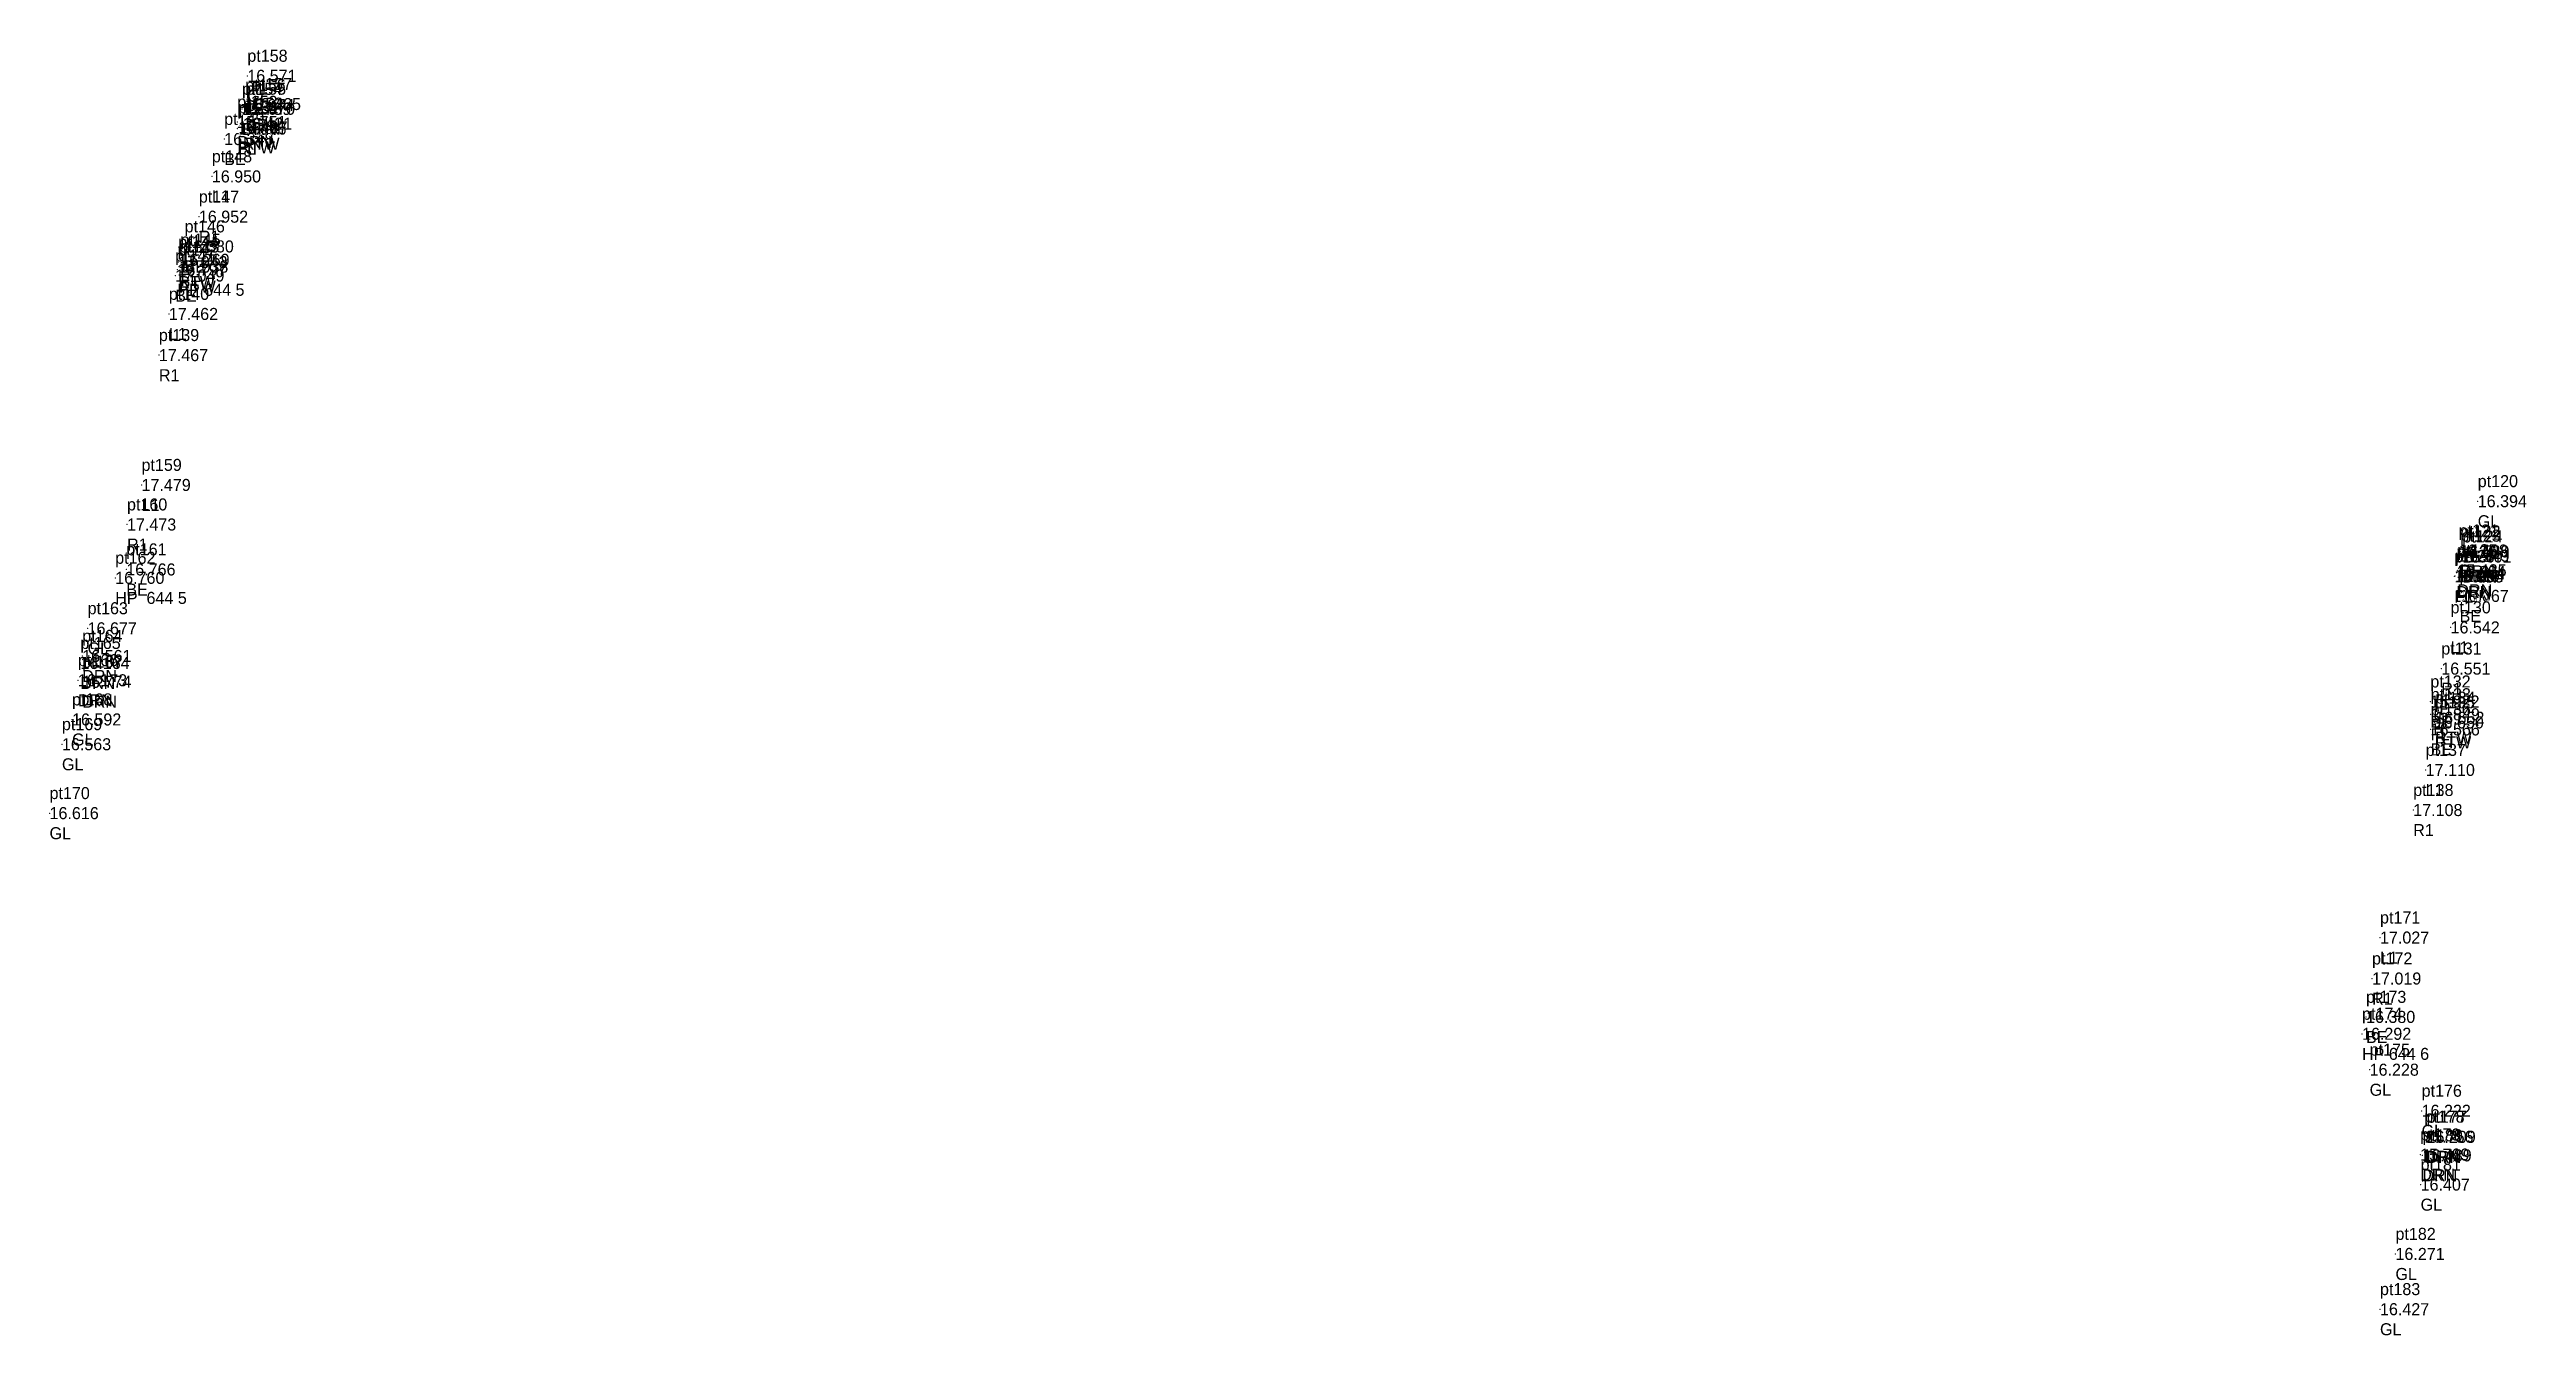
# Model space of a CAD drawing. Header units: metres. Extents: x 178081 to 737303, y 964681 to 975566.
# Drawn here: x 178081 to 178183.9, y 975512.2 to 975565.6 of the extents above; entities that cross this region are included whole.
import ezdxf

# ---------------------------------------------------------------- set-up
doc = ezdxf.new("R2010")
doc.units = ezdxf.units.M
doc.header["$MEASUREMENT"] = 0
doc.layers.add('SurveyPoint', color=4, linetype='Continuous', lineweight=0, true_color=0x00fffe)
doc.styles.get("Standard").update_dxf_attribs({"font": '', "height": 2.5})
doc.styles.get('Standard').set_extended_font_data('txt')

msp = doc.modelspace()

# ---------------------------------------------------------------- texts
at = {"layer": 'SurveyPoint', "color": 7, "char_height": 0.5, "attachment_point": 4}
for s, insert, width in [('pt158\\P16.571\\PGL', (178089.181, 975564.523, 16.571), 3), ('pt153\\P15.751\\PDRN', (178088.762, 975562.612, 15.751), 3), ('pt151\\P16.427\\PRTW', (178088.807, 975562.386, 16.427), 3), ('pt154\\P15.759\\PDRN', (178088.961, 975563.153, 15.759), 3), ('pt152\\P16.421\\PRTW', (178088.998, 975562.537, 16.421), 3), ('pt156\\P16.974\\PDRN', (178089.097, 975563.312, 16.974), 3), ('pt155\\P16.970\\PDRN', (178089.119, 975563.159, 16.97), 3), ('pt157\\P16.465\\PGL', (178089.365, 975563.351, 16.465), 3), ('pt149\\P16.348\\PBE', (178088.221, 975561.901, 16.348), 3), ('pt150\\P16.276\\PFL', (178088.764, 975562.337, 16.276), 3), ('pt148\\P16.950\\PL1', (178087.706, 975560.348, 16.95), 3), ('pt147\\P16.952\\PR1', (178087.167, 975558.675, 16.952), 3), ('pt146\\P16.380\\PBE', (178086.574, 975557.439, 16.38), 3), ('pt141\\P17.049\\PBE', (178086.182, 975556.228, 17.049), 3), ('pt142\\P16.797\\PHP 644 5', (178086.275, 975556.467, 16.797), 4.5), ('pt144\\P17.043\\PRTW ', (178086.313, 975556.788, 17.043), 3), ('pt143\\P17.038\\PRTW ', (178086.345, 975556.602, 17.038), 3), ('pt145\\P16.269\\PFL', (178086.398, 975556.885, 16.269), 3), ('pt140\\P17.462\\PL1', (178085.92, 975554.634, 17.462), 3), ('pt139\\P17.467\\PR1', (178085.506, 975552.923, 17.467), 3), ('pt159\\P17.479\\PL1', (178084.783, 975547.529, 17.479), 3), ('pt120\\P16.394\\PGL', (178181.88, 975546.851, 16.394), 3), ('pt160\\P17.473\\PR1', (178084.18, 975545.887, 17.473), 3), ('pt161\\P16.766\\PBE', (178084.151, 975544.02, 16.766), 3), ('pt126\\P16.084\\PDRN', (178180.995, 975543.913, 16.084), 3), ('pt125\\P15.425\\PDRN', (178181.034, 975543.985, 15.425), 3), ('pt121\\P16.408\\PGL', (178181.086, 975544.8, 16.408), 3), ('pt122\\P16.539\\PDRN', (178181.154, 975544.769, 16.539), 3), ('pt123\\P16.549\\PDRN', (178181.157, 975544.589, 16.549), 3), ('pt124\\P15.401\\PDRN', (178181.239, 975544.556, 15.401), 3), ('pt162\\P16.760\\PHP  644 5', (178083.69, 975543.667, 16.76), 5), ('pt128\\P15.995\\PFL', (178180.908, 975543.728, 15.995), 3), ('pt127\\P16.064\\PDRN', (178180.936, 975543.75, 16.064), 3), ('pt129\\P16.067\\PBE', (178181.125, 975542.921, 16.067), 3), ('pt163\\P16.677\\PGL', (178082.543, 975541.57, 16.677), 3), ('pt130\\P16.542\\PL1', (178180.75, 975541.611, 16.542), 3), ('pt165\\P16.164\\PDRN', (178082.243, 975540.133, 16.164), 3), ('pt164\\P16.561\\PDRN', (178082.32, 975540.425, 16.561), 3), ('pt131\\P16.551\\PR1', (178180.366, 975539.899, 16.551), 3), ('pt166\\P16.173\\PDRN', (178082.139, 975539.416, 16.173), 3), ('pt167\\P16.774\\PDRN', (178082.317, 975539.355, 16.774), 3), ('pt168\\P16.592\\PGL', (178081.896, 975537.783, 16.592), 3), ('pt132\\P15.922\\PBE', (178179.911, 975538.532, 15.922), 3), ('pt133\\P15.849\\PFL', (178179.924, 975538.002, 15.849), 3), ('pt135\\P16.650\\PRTW ', (178180.088, 975537.666, 16.65), 3), ('pt134\\P16.652\\PRTW ', (178180.111, 975537.859, 16.652), 3), ('pt169\\P16.563\\PGL', (178081.476, 975536.754, 16.563), 3), ('pt136\\P16.566\\PBE', (178179.921, 975537.374, 16.566), 3), ('pt137\\P17.110\\PL1', (178179.716, 975535.69, 17.11), 3), ('pt170\\P16.616\\PGL', (178080.96, 975533.892, 16.616), 3), ('pt138\\P17.108\\PR1', (178179.2, 975534.024, 17.108), 3), ('pt171\\P17.027\\PL1', (178177.819, 975528.727, 17.027), 3), ('pt172\\P17.019\\PR1', (178177.488, 975527.025, 17.019), 3), ('pt173\\P16.380\\PBE', (178177.238, 975525.43, 16.38), 3), ('pt174\\P16.292\\PHP 644 6', (178177.071, 975524.725, 16.292), 4.5), ('pt175\\P16.228\\PGL', (178177.388, 975523.234, 16.228), 3), ('pt176\\P16.222\\PGL', (178179.548, 975521.527, 16.222), 3), ('pt178\\P15.756\\PDRN', (178179.661, 975520.454, 15.756), 3), ('pt177\\P16.209\\PDRN', (178179.753, 975520.447, 16.209), 3), ('pt179\\P15.769\\PDRN', (178179.489, 975519.711, 15.769), 3), ('pt180\\P16.489\\PDRN', (178179.582, 975519.678, 16.489), 3), ('pt181\\P16.407\\PGL', (178179.506, 975518.46, 16.407), 3), ('pt182\\P16.271\\PGL', (178178.461, 975515.58, 16.271), 3), ('pt183\\P16.427\\PGL', (178177.818, 975513.284, 16.427), 3)]:
    msp.add_mtext(s, dxfattribs=dict(at, insert=insert, width=width))

# ---------------------------------------------------------------- linework, layer by layer
at = {"layer": 'SurveyPoint'}
for p in [(178089.181, 975564.523, 16.571), (178088.762, 975562.612, 15.751), (178088.961, 975563.153, 15.759), (178088.998, 975562.537, 16.421), (178089.097, 975563.312, 16.974), (178089.119, 975563.159, 16.97), (178089.365, 975563.351, 16.465), (178088.221, 975561.901, 16.348), (178088.764, 975562.337, 16.276), (178088.807, 975562.386, 16.427), (178087.706, 975560.348, 16.95), (178087.167, 975558.675, 16.952), (178086.574, 975557.439, 16.38), (178086.275, 975556.467, 16.797), (178086.313, 975556.788, 17.043), (178086.345, 975556.602, 17.038), (178086.398, 975556.885, 16.269), (178086.182, 975556.228, 17.049), (178085.92, 975554.634, 17.462), (178085.506, 975552.923, 17.467), (178084.783, 975547.529, 17.479), (178181.88, 975546.851, 16.394), (178084.18, 975545.887, 17.473), (178084.151, 975544.02, 16.766), (178180.995, 975543.913, 16.084), (178181.034, 975543.985, 15.425), (178181.086, 975544.8, 16.408), (178181.154, 975544.769, 16.539), (178181.157, 975544.589, 16.549), (178181.239, 975544.556, 15.401), (178083.69, 975543.667, 16.76), (178180.908, 975543.728, 15.995), (178180.936, 975543.75, 16.064), (178181.125, 975542.921, 16.067), (178082.543, 975541.57, 16.677), (178180.75, 975541.611, 16.542), (178082.243, 975540.133, 16.164), (178082.32, 975540.425, 16.561), (178180.366, 975539.899, 16.551), (178082.139, 975539.416, 16.173), (178082.317, 975539.355, 16.774), (178081.896, 975537.783, 16.592), (178179.911, 975538.532, 15.922), (178179.924, 975538.002, 15.849), (178180.111, 975537.859, 16.652), (178081.476, 975536.754, 16.563), (178179.921, 975537.374, 16.566), (178180.088, 975537.666, 16.65), (178179.716, 975535.69, 17.11), (178080.96, 975533.892, 16.616), (178179.2, 975534.024, 17.108), (178177.819, 975528.727, 17.027), (178177.488, 975527.025, 17.019), (178177.238, 975525.43, 16.38), (178177.071, 975524.725, 16.292), (178177.388, 975523.234, 16.228), (178179.548, 975521.527, 16.222), (178179.661, 975520.454, 15.756), (178179.753, 975520.447, 16.209), (178179.489, 975519.711, 15.769), (178179.582, 975519.678, 16.489), (178179.506, 975518.46, 16.407), (178178.461, 975515.58, 16.271), (178177.818, 975513.284, 16.427)]:
    msp.add_point(p, dxfattribs=at)

msp.set_redraw_order([(e.dxf.handle, doc.entitydb.next_handle()) for e in msp.query("TEXT MTEXT ATTDEF DIMENSION ARC_DIMENSION")])  # texts and dimensions are drawn at this point

doc.saveas('drawing.dxf')
